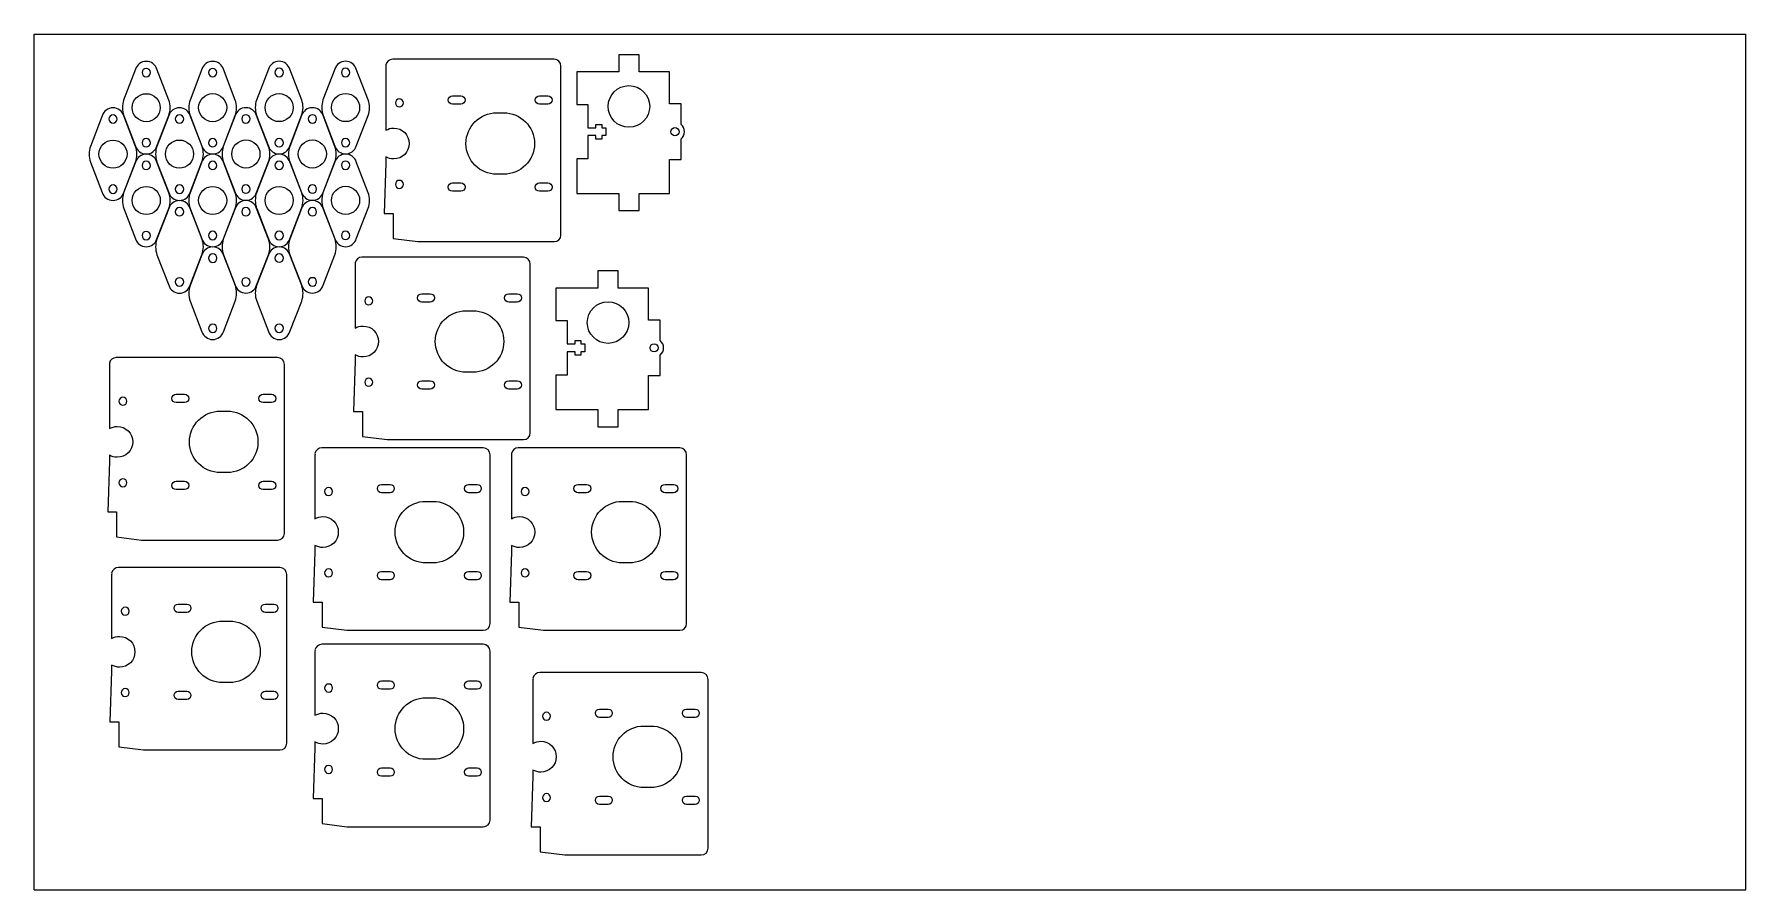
# Model space of a CAD drawing. Header units: millimetres. Extents: x 0 to 610, y -305 to 0.
import ezdxf

# ---------------------------------------------------------------- set-up
doc = ezdxf.new("R2010")
doc.units = ezdxf.units.MM
doc.layers.add('CUTS', color=1, linetype='Continuous', true_color=0xff0000)
doc.layers.add('laser bed referance', color=3, linetype='Continuous', lineweight=25, true_color=0x00ff00)

msp = doc.modelspace()

# ---------------------------------------------------------------- linework, layer by layer
at = {"layer": 'CUTS', "color": 1, "lineweight": 25, "true_color": 0xff0000}
for p, q in [((187.61, -71.53), (187.61, -11.39)), ((176.68, -142.06), (176.68, -81.91)), ((89.13, -177.82), (89.14, -117.68)), ((162.36, -209.97), (162.37, -149.82)), ((232.36, -209.97), (232.37, -149.82)), ((89.94, -252.61), (89.94, -192.47)), ((162.36, -279.97), (162.37, -219.82)), ((240, -290), (240, -229.86))]:
    msp.add_line(p, q, dxfattribs=at)
for points in [[(125.25, -11.57), (125.25, -34.22)], [(185.14, -8.92), (127.67, -8.92)], [(230.41, -32.14), (230.41, -24.83), (226.21, -24.83), (226.21, -13.43), (215.41, -13.43), (215.41, -7.33), (208.21, -7.33), (208.21, -13.43), (193.21, -13.43), (193.21, -25.03), (197.21, -25.03), (197.21, -33.33), (200.08, -33.33), (200.08, -32.13), (202.18, -32.13), (202.18, -33.33), (203.57, -33.33), (203.57, -36.13), (202.18, -36.13), (202.18, -37.33), (200.08, -37.33), (200.08, -36.13), (197.21, -36.13), (197.21, -44.43), (193.21, -44.43), (193.21, -56.73), (208.21, -56.73), (208.21, -62.83), (215.41, -62.83), (215.41, -56.73), (226.21, -56.73), (226.21, -44.63), (230.41, -44.63), (230.41, -37.32)], [(36.07, -12.48), (31.83, -23.46), (31.83, -23.46)], [(47.95, -23.46), (43.71, -12.49)], [(59.74, -12.47), (55.5, -23.45), (55.5, -23.45)], [(71.62, -23.45), (67.38, -12.47)], [(83.41, -12.45), (79.17, -23.44), (79.17, -23.44)], [(95.29, -23.44), (91.05, -12.46)], [(107.08, -12.44), (102.84, -23.43), (102.84, -23.43)], [(118.96, -23.43), (114.72, -12.45)], [(148.97, -21.94), (151.98, -21.94), (151.98, -21.94)], [(179.97, -21.94), (182.98, -21.94), (182.98, -21.94)], [(24.24, -29.02), (20, -40), (20, -40)], [(36.12, -40), (31.88, -29.02)], [(31.88, -29.02), (36.07, -39.87)], [(47.91, -29), (43.67, -39.99), (43.67, -39.99)], [(43.71, -39.86), (47.91, -29)], [(59.79, -39.99), (55.55, -29.01)], [(55.55, -29.01), (59.74, -39.86)], [(71.58, -28.99), (67.34, -39.97), (67.34, -39.97)], [(67.38, -39.85), (71.58, -28.99)], [(83.46, -39.97), (79.22, -28.99)], [(79.22, -28.99), (83.41, -39.84)], [(95.25, -28.98), (91.01, -39.96), (91.01, -39.96)], [(91.05, -39.84), (95.25, -28.98)], [(107.12, -39.96), (102.88, -28.98)], [(102.88, -28.98), (107.08, -39.83)], [(114.72, -39.83), (118.92, -28.96)], [(151.98, -24.94), (148.97, -24.94)], [(164.73, -27.99), (167.23, -27.99), (167.23, -27.99)], [(182.98, -24.94), (179.97, -24.94)], [(20.05, -45.56), (24.24, -56.4)], [(36.08, -45.54), (31.84, -56.52), (31.84, -56.52)], [(31.88, -56.4), (36.08, -45.54)], [(47.95, -56.52), (43.72, -45.54)], [(43.72, -45.54), (47.91, -56.39)], [(59.75, -45.52), (55.51, -56.51), (55.51, -56.51)], [(55.55, -56.39), (59.75, -45.52)], [(71.62, -56.51), (67.38, -45.53)], [(67.38, -45.53), (71.58, -56.38)], [(83.41, -45.51), (79.17, -56.5), (79.17, -56.5)], [(79.22, -56.37), (83.41, -45.51)], [(95.29, -56.5), (91.05, -45.52)], [(91.05, -45.52), (95.25, -56.37)], [(107.08, -45.5), (102.84, -56.48), (102.84, -56.48)], [(102.88, -56.36), (107.08, -45.5)], [(118.96, -56.48), (114.72, -45.5)], [(125.25, -43.67), (125.24, -45.81), (124.64, -63.9), (127.81, -63.9), (127.81, -72.8), (136.62, -73.9), (185.14, -73.9)], [(148.97, -52.94), (151.98, -52.94), (151.98, -52.94)], [(167.23, -49.89), (164.73, -49.89)], [(179.97, -52.94), (182.98, -52.94), (182.98, -52.94)], [(151.98, -55.94), (148.97, -55.94)], [(182.98, -55.94), (179.97, -55.94)], [(31.88, -62.08), (36.08, -72.93)], [(47.91, -62.06), (43.67, -73.04)], [(43.72, -72.92), (47.91, -62.06)], [(55.55, -62.07), (59.75, -72.91)], [(59.79, -73.04), (55.55, -62.07)], [(55.56, -62.12), (59.75, -72.97)], [(71.58, -62.05), (67.34, -73.03)], [(67.38, -72.91), (71.58, -62.05)], [(79.22, -62.05), (83.41, -72.9)], [(83.46, -73.03), (79.22, -62.05)], [(79.23, -62.11), (83.42, -72.96)], [(95.25, -62.03), (91.01, -73.02)], [(91.05, -72.9), (95.25, -62.03)], [(102.89, -62.04), (107.08, -72.89)], [(107.13, -73.02), (102.89, -62.04)], [(102.89, -62.09), (107.09, -72.94)], [(114.72, -72.88), (118.92, -62.02)], [(43.72, -78.6), (47.91, -89.45), (47.91, -89.45)], [(59.75, -78.58), (55.51, -89.57)], [(55.55, -89.44), (59.75, -78.58)], [(67.39, -78.59), (71.58, -89.44), (71.58, -89.44)], [(71.63, -89.57), (67.39, -78.59)], [(67.39, -78.64), (71.59, -89.49)], [(83.42, -78.57), (79.18, -89.55)], [(79.22, -89.43), (83.42, -78.57)], [(91.06, -78.57), (95.25, -89.42), (95.25, -89.42)], [(95.3, -89.55), (91.06, -78.57)], [(91.06, -78.63), (95.26, -89.48)], [(102.89, -89.42), (107.09, -78.56)], [(114.32, -82.09), (114.32, -104.74)], [(174.21, -79.44), (116.74, -79.44)], [(222.97, -109.14), (222.97, -101.83), (218.78, -101.83), (218.78, -90.43), (207.98, -90.43), (207.98, -84.33), (200.77, -84.33), (200.77, -90.43), (185.78, -90.43), (185.78, -102.03), (189.78, -102.03), (189.78, -110.32), (192.64, -110.32), (192.64, -109.13), (194.74, -109.13), (194.74, -110.32), (196.13, -110.32), (196.13, -113.13), (194.74, -113.13), (194.74, -114.33), (192.64, -114.33), (192.64, -113.13), (189.78, -113.13), (189.78, -121.42), (185.78, -121.42), (185.78, -133.72), (200.77, -133.72), (200.77, -139.82), (207.98, -139.82), (207.98, -133.72), (218.78, -133.72), (218.78, -121.62), (222.97, -121.62), (222.97, -114.31)], [(55.56, -95.12), (59.75, -105.97), (59.75, -105.97)], [(67.39, -105.97), (71.59, -95.1)], [(79.23, -95.11), (83.42, -105.96), (83.42, -105.96)], [(91.06, -105.95), (95.26, -95.09)], [(138.04, -92.46), (141.05, -92.46), (141.05, -92.46)], [(141.05, -95.46), (138.04, -95.46)], [(169.04, -92.46), (172.05, -92.46), (172.05, -92.46)], [(172.05, -95.46), (169.04, -95.46)], [(153.8, -98.51), (156.3, -98.51), (156.3, -98.51)], [(86.67, -115.21), (29.19, -115.21)], [(114.32, -114.19), (114.31, -116.33), (113.71, -134.42), (116.88, -134.42), (116.88, -143.32), (125.69, -144.42), (174.21, -144.42)], [(26.77, -117.86), (26.77, -140.51)], [(156.3, -120.41), (153.8, -120.41)], [(138.04, -123.46), (141.05, -123.46), (141.05, -123.46)], [(141.05, -126.46), (138.04, -126.46)], [(169.04, -123.46), (172.05, -123.46), (172.05, -123.46)], [(172.05, -126.46), (169.04, -126.46)], [(50.5, -128.23), (53.51, -128.23), (53.51, -128.23)], [(53.51, -131.23), (50.5, -131.23)], [(81.5, -128.23), (84.51, -128.23), (84.51, -128.23)], [(84.51, -131.23), (81.5, -131.23)], [(66.25, -134.28), (68.75, -134.28), (68.75, -134.28)], [(26.77, -149.95), (26.77, -152.1), (26.16, -170.19), (29.33, -170.19), (29.33, -179.09), (38.15, -180.19), (86.66, -180.19)], [(100, -150), (100, -172.65)], [(159.9, -147.35), (102.42, -147.35)], [(170, -150), (170, -172.65)], [(229.9, -147.35), (172.42, -147.35)], [(68.75, -156.18), (66.25, -156.18)], [(50.5, -159.23), (53.51, -159.23), (53.51, -159.23)], [(53.51, -162.23), (50.5, -162.23)], [(81.5, -159.23), (84.51, -159.23), (84.51, -159.23)], [(84.51, -162.23), (81.5, -162.23)], [(123.73, -160.37), (126.74, -160.37), (126.74, -160.37)], [(126.74, -163.37), (123.73, -163.37)], [(154.73, -160.37), (157.74, -160.37), (157.74, -160.37)], [(157.74, -163.37), (154.73, -163.37)], [(193.73, -160.37), (196.74, -160.37), (196.74, -160.37)], [(196.74, -163.37), (193.73, -163.37)], [(224.73, -160.37), (227.74, -160.37), (227.74, -160.37)], [(227.74, -163.37), (224.73, -163.37)], [(139.48, -166.42), (141.99, -166.42), (141.99, -166.42)], [(209.48, -166.42), (211.99, -166.42), (211.99, -166.42)], [(100, -182.1), (100, -184.24), (99.39, -202.33), (102.56, -202.33), (102.56, -211.23), (111.38, -212.33), (159.89, -212.33)], [(170, -182.1), (170, -184.24), (169.39, -202.33), (172.56, -202.33), (172.56, -211.23), (181.38, -212.33), (229.89, -212.33)], [(141.99, -188.32), (139.48, -188.32)], [(211.99, -188.32), (209.48, -188.32)], [(27.58, -192.65), (27.58, -215.29)], [(87.47, -190), (30, -190)], [(123.73, -191.37), (126.74, -191.37), (126.74, -191.37)], [(126.74, -194.37), (123.73, -194.37)], [(154.73, -191.37), (157.74, -191.37), (157.74, -191.37)], [(157.74, -194.37), (154.73, -194.37)], [(193.73, -191.37), (196.74, -191.37), (196.74, -191.37)], [(196.74, -194.37), (193.73, -194.37)], [(224.73, -191.37), (227.74, -191.37), (227.74, -191.37)], [(227.74, -194.37), (224.73, -194.37)], [(51.3, -203.02), (54.31, -203.02), (54.31, -203.02)], [(54.31, -206.02), (51.3, -206.02)], [(82.3, -203.02), (85.31, -203.02), (85.31, -203.02)], [(85.31, -206.02), (82.3, -206.02)], [(67.06, -209.07), (69.56, -209.07), (69.56, -209.07)], [(159.9, -217.35), (102.42, -217.35)], [(27.58, -224.74), (27.57, -226.89), (26.97, -244.98), (30.14, -244.98), (30.14, -253.88), (38.95, -254.98), (87.47, -254.98)], [(100, -220), (100, -242.65)], [(69.56, -230.97), (67.06, -230.97)], [(123.73, -230.37), (126.74, -230.37), (126.74, -230.37)], [(154.73, -230.37), (157.74, -230.37), (157.74, -230.37)], [(177.64, -230.03), (177.64, -252.68)], [(237.53, -227.39), (180.06, -227.39)], [(51.3, -234.02), (54.31, -234.02), (54.31, -234.02)], [(54.31, -237.02), (51.3, -237.02)], [(82.3, -234.02), (85.31, -234.02), (85.31, -234.02)], [(85.31, -237.02), (82.3, -237.02)], [(126.74, -233.37), (123.73, -233.37)], [(139.48, -236.42), (141.99, -236.42), (141.99, -236.42)], [(157.74, -233.37), (154.73, -233.37)], [(201.36, -240.41), (204.37, -240.41), (204.37, -240.41)], [(204.37, -243.41), (201.36, -243.41)], [(232.36, -240.41), (235.37, -240.41), (235.37, -240.41)], [(235.37, -243.41), (232.36, -243.41)], [(217.12, -246.46), (219.62, -246.46), (219.62, -246.46)], [(100, -252.1), (100, -254.24), (99.39, -272.33), (102.56, -272.33), (102.56, -281.23), (111.38, -282.33), (159.89, -282.33)], [(123.73, -261.37), (126.74, -261.37), (126.74, -261.37)], [(141.99, -258.32), (139.48, -258.32)], [(154.73, -261.37), (157.74, -261.37), (157.74, -261.37)], [(126.74, -264.37), (123.73, -264.37)], [(157.74, -264.37), (154.73, -264.37)], [(177.64, -262.13), (177.63, -264.28), (177.03, -282.36), (180.2, -282.36), (180.2, -291.27), (189.01, -292.37), (237.53, -292.37)], [(201.36, -271.41), (204.37, -271.41), (204.37, -271.41)], [(219.62, -268.36), (217.12, -268.36)], [(232.36, -271.41), (235.37, -271.41), (235.37, -271.41)], [(204.37, -274.41), (201.36, -274.41)], [(235.37, -274.41), (232.36, -274.41)]]:
    msp.add_lwpolyline(points, dxfattribs=at)
for points in [[(39.89, -9.67), (38.1, -9.67), (36.58, -10.85), (36.07, -12.48)], [(39.89, -12.18), (39.06, -12.18), (38.39, -12.85), (38.39, -13.68)], [(43.71, -12.49), (43.2, -10.86), (41.69, -9.67), (39.89, -9.67)], [(41.39, -13.68), (41.39, -12.85), (40.72, -12.18), (39.89, -12.18)], [(63.56, -9.66), (61.77, -9.66), (60.25, -10.84), (59.74, -12.47)], [(63.56, -12.16), (62.73, -12.16), (62.06, -12.83), (62.06, -13.66)], [(67.38, -12.47), (66.87, -10.84), (65.35, -9.66), (63.56, -9.66)], [(65.06, -13.66), (65.06, -12.83), (64.39, -12.16), (63.56, -12.16)], [(87.23, -9.65), (85.44, -9.65), (83.92, -10.83), (83.41, -12.45)], [(87.23, -12.15), (86.4, -12.15), (85.73, -12.82), (85.73, -13.65)], [(91.05, -12.46), (90.54, -10.83), (89.02, -9.65), (87.23, -9.65)], [(88.73, -13.65), (88.73, -12.82), (88.06, -12.15), (87.23, -12.15)], [(110.9, -9.64), (109.1, -9.64), (107.59, -10.82), (107.08, -12.44)], [(110.9, -12.14), (110.07, -12.14), (109.4, -12.81), (109.4, -13.64)], [(114.72, -12.45), (114.21, -10.82), (112.69, -9.64), (110.9, -9.64)], [(112.4, -13.64), (112.4, -12.81), (111.73, -12.14), (110.9, -12.14)], [(127.67, -8.92), (126.47, -8.92), (125.46, -9.78), (125.25, -10.92)], [(125.25, -10.92), (125.27, -11.08), (125.25, -11.23), (125.25, -11.57)], [(187.61, -11.39), (187.61, -10.03), (186.51, -8.92), (185.14, -8.92)], [(38.39, -13.68), (38.39, -14.5), (39.06, -15.18), (39.89, -15.18)], [(39.89, -15.18), (40.72, -15.17), (41.39, -14.5), (41.39, -13.68)], [(62.06, -13.66), (62.06, -14.49), (62.73, -15.16), (63.56, -15.16)], [(63.56, -15.16), (64.39, -15.16), (65.06, -14.49), (65.06, -13.66)], [(85.73, -13.65), (85.73, -14.48), (86.4, -15.15), (87.23, -15.15)], [(87.23, -15.15), (88.06, -15.15), (88.73, -14.48), (88.73, -13.65)], [(109.4, -13.64), (109.4, -14.46), (110.07, -15.14), (110.9, -15.14)], [(110.9, -15.14), (111.73, -15.14), (112.4, -14.46), (112.4, -13.64)], [(31.83, -23.46), (31.55, -24.32), (31.39, -25.23), (31.39, -26.17)], [(34.89, -26.17), (34.89, -23.41), (37.13, -21.18), (39.89, -21.18)], [(39.89, -21.18), (42.65, -21.18), (44.89, -23.41), (44.89, -26.17)], [(48.39, -26.17), (48.39, -25.23), (48.24, -24.32), (47.95, -23.46)], [(55.5, -23.45), (55.21, -24.3), (55.06, -25.21), (55.06, -26.16)], [(58.56, -26.16), (58.56, -23.4), (60.8, -21.16), (63.56, -21.16)], [(63.56, -21.16), (66.32, -21.16), (68.56, -23.4), (68.56, -26.16)], [(72.06, -26.16), (72.06, -25.21), (71.9, -24.3), (71.62, -23.45)], [(79.17, -23.44), (78.88, -24.29), (78.73, -25.2), (78.73, -26.15)], [(82.23, -26.15), (82.23, -23.39), (84.47, -21.15), (87.23, -21.15)], [(87.23, -21.15), (89.99, -21.15), (92.23, -23.39), (92.23, -26.15)], [(95.73, -26.15), (95.73, -25.2), (95.57, -24.29), (95.29, -23.44)], [(102.84, -23.43), (102.55, -24.28), (102.4, -25.19), (102.4, -26.14)], [(105.9, -26.14), (105.9, -23.37), (108.14, -21.14), (110.9, -21.14)], [(110.9, -21.14), (113.66, -21.14), (115.9, -23.37), (115.9, -26.14)], [(119.4, -26.14), (119.4, -25.19), (119.24, -24.28), (118.96, -23.43)], [(130.06, -23.06), (129.28, -23.06), (128.64, -23.7), (128.64, -24.48)], [(131.49, -24.48), (131.49, -23.7), (130.85, -23.06), (130.06, -23.06)], [(147.47, -23.44), (147.47, -22.61), (148.15, -21.94), (148.97, -21.94)], [(148.97, -24.94), (148.15, -24.94), (147.47, -24.27), (147.47, -23.44)], [(151.98, -21.94), (152.81, -21.94), (153.48, -22.61), (153.48, -23.44)], [(153.48, -23.44), (153.48, -24.27), (152.81, -24.94), (151.98, -24.94)], [(178.47, -23.44), (178.47, -22.61), (179.15, -21.94), (179.97, -21.94)], [(179.97, -24.94), (179.15, -24.94), (178.47, -24.27), (178.47, -23.44)], [(182.98, -21.94), (183.81, -21.94), (184.48, -22.61), (184.48, -23.44)], [(184.48, -23.44), (184.48, -24.27), (183.81, -24.94), (182.98, -24.94)], [(204.41, -25.73), (204.41, -21.63), (207.73, -18.31), (211.81, -18.31)], [(211.81, -18.31), (215.9, -18.31), (219.21, -21.63), (219.21, -25.73)], [(28.06, -26.21), (26.27, -26.21), (24.75, -27.39), (24.24, -29.02)], [(28.06, -28.71), (27.23, -28.71), (26.56, -29.38), (26.56, -30.21)], [(26.56, -30.21), (26.56, -31.04), (27.23, -31.71), (28.06, -31.71)], [(31.88, -29.02), (31.37, -27.39), (29.85, -26.21), (28.06, -26.21)], [(29.56, -30.21), (29.56, -29.38), (28.89, -28.71), (28.06, -28.71)], [(28.06, -31.71), (28.89, -31.71), (29.56, -31.04), (29.56, -30.21)], [(31.39, -26.17), (31.39, -27.17), (31.56, -28.13), (31.88, -29.02)], [(39.89, -31.17), (37.13, -31.17), (34.89, -28.94), (34.89, -26.17)], [(44.89, -26.17), (44.89, -28.94), (42.65, -31.17), (39.89, -31.17)], [(47.91, -29), (48.22, -28.12), (48.39, -27.17), (48.39, -26.17)], [(51.73, -26.2), (49.93, -26.2), (48.42, -27.38), (47.91, -29)], [(51.73, -28.7), (50.9, -28.7), (50.23, -29.37), (50.23, -30.2)], [(50.23, -30.2), (50.23, -31.03), (50.9, -31.7), (51.73, -31.7)], [(55.55, -29.01), (55.04, -27.38), (53.52, -26.2), (51.73, -26.2)], [(53.23, -30.2), (53.23, -29.37), (52.56, -28.7), (51.73, -28.7)], [(51.73, -31.7), (52.56, -31.7), (53.23, -31.03), (53.23, -30.2)], [(55.06, -26.16), (55.06, -27.16), (55.23, -28.12), (55.55, -29.01)], [(63.56, -31.16), (60.8, -31.16), (58.56, -28.92), (58.56, -26.16)], [(68.56, -26.16), (68.56, -28.92), (66.32, -31.16), (63.56, -31.16)], [(71.58, -28.99), (71.89, -28.1), (72.06, -27.15), (72.06, -26.16)], [(75.4, -26.18), (73.6, -26.18), (72.09, -27.36), (71.58, -28.99)], [(75.4, -28.69), (74.57, -28.69), (73.9, -29.36), (73.9, -30.18)], [(73.9, -30.18), (73.9, -31.01), (74.57, -31.68), (75.4, -31.68)], [(79.22, -28.99), (78.71, -27.37), (77.19, -26.18), (75.4, -26.18)], [(76.9, -30.18), (76.9, -29.36), (76.23, -28.69), (75.4, -28.69)], [(75.4, -31.68), (76.23, -31.68), (76.9, -31.01), (76.9, -30.18)], [(78.73, -26.15), (78.73, -27.15), (78.9, -28.1), (79.22, -28.99)], [(87.23, -31.15), (84.47, -31.15), (82.23, -28.91), (82.23, -26.15)], [(92.23, -26.15), (92.23, -28.91), (89.99, -31.15), (87.23, -31.15)], [(95.25, -28.98), (95.56, -28.09), (95.73, -27.14), (95.73, -26.15)], [(99.06, -26.17), (97.27, -26.17), (95.75, -27.35), (95.25, -28.98)], [(99.07, -28.67), (98.24, -28.67), (97.57, -29.34), (97.57, -30.17)], [(97.57, -30.17), (97.57, -31), (98.24, -31.67), (99.07, -31.67)], [(102.88, -28.98), (102.38, -27.35), (100.86, -26.17), (99.06, -26.17)], [(100.57, -30.17), (100.57, -29.34), (99.89, -28.67), (99.07, -28.67)], [(99.07, -31.67), (99.89, -31.67), (100.57, -31), (100.57, -30.17)], [(102.4, -26.14), (102.4, -27.13), (102.57, -28.09), (102.88, -28.98)], [(110.9, -31.14), (108.14, -31.14), (105.9, -28.9), (105.9, -26.14)], [(115.9, -26.14), (115.9, -28.9), (113.66, -31.14), (110.9, -31.14)], [(118.92, -28.96), (119.23, -28.08), (119.4, -27.13), (119.4, -26.14)], [(128.64, -24.48), (128.64, -25.27), (129.28, -25.91), (130.06, -25.91)], [(130.06, -25.91), (130.85, -25.91), (131.49, -25.27), (131.49, -24.48)], [(153.78, -38.94), (153.78, -32.89), (158.68, -27.99), (164.73, -27.99)], [(167.23, -27.99), (173.28, -27.99), (178.18, -32.89), (178.18, -38.94)], [(211.81, -33.16), (207.73, -33.16), (204.41, -29.83), (204.41, -25.73)], [(219.21, -25.73), (219.21, -29.83), (215.9, -33.16), (211.81, -33.16)], [(125.25, -34.22), (126.07, -33.73), (127.03, -33.44), (128.05, -33.44)], [(128.05, -33.44), (131.09, -33.44), (133.55, -35.9), (133.55, -38.94)], [(226.76, -34.73), (226.76, -33.93), (227.41, -33.28), (228.21, -33.28)], [(228.21, -36.18), (227.41, -36.18), (226.76, -35.53), (226.76, -34.73)], [(228.21, -33.28), (229.02, -33.28), (229.66, -33.93), (229.66, -34.73)], [(229.66, -34.73), (229.66, -35.53), (229.02, -36.18), (228.21, -36.18)], [(231.61, -34.73), (231.61, -33.69), (231.15, -32.77), (230.41, -32.14)], [(230.41, -37.32), (231.15, -36.7), (231.61, -35.77), (231.61, -34.73)], [(20, -40), (19.71, -40.85), (19.56, -41.76), (19.56, -42.71)], [(23.06, -42.71), (23.06, -39.95), (25.3, -37.71), (28.06, -37.71)], [(28.06, -37.71), (30.82, -37.71), (33.06, -39.95), (33.06, -42.71)], [(36.07, -39.87), (36.58, -41.5), (38.1, -42.68), (39.89, -42.68)], [(36.56, -42.71), (36.56, -41.76), (36.4, -40.85), (36.12, -40)], [(39.89, -37.18), (39.06, -37.18), (38.39, -37.85), (38.39, -38.68)], [(38.39, -38.68), (38.39, -39.5), (39.06, -40.17), (39.89, -40.17)], [(41.39, -38.68), (41.39, -37.85), (40.72, -37.18), (39.89, -37.18)], [(39.89, -40.17), (40.72, -40.17), (41.39, -39.5), (41.39, -38.68)], [(39.89, -42.68), (41.69, -42.68), (43.2, -41.49), (43.71, -39.86)], [(43.67, -39.99), (43.38, -40.84), (43.23, -41.75), (43.23, -42.7)], [(46.73, -42.7), (46.73, -39.94), (48.97, -37.7), (51.73, -37.7)], [(51.73, -37.7), (54.49, -37.7), (56.73, -39.94), (56.73, -42.7)], [(59.74, -39.86), (60.25, -41.48), (61.77, -42.66), (63.56, -42.66)], [(60.23, -42.7), (60.23, -41.75), (60.07, -40.84), (59.79, -39.99)], [(63.56, -37.16), (62.73, -37.16), (62.06, -37.83), (62.06, -38.66)], [(62.06, -38.66), (62.06, -39.49), (62.73, -40.16), (63.56, -40.16)], [(65.06, -38.66), (65.06, -37.83), (64.39, -37.16), (63.56, -37.16)], [(63.56, -40.16), (64.39, -40.16), (65.06, -39.49), (65.06, -38.66)], [(63.56, -42.66), (65.35, -42.66), (66.87, -41.48), (67.38, -39.85)], [(67.34, -39.97), (67.05, -40.83), (66.9, -41.74), (66.9, -42.68)], [(70.4, -42.68), (70.4, -39.92), (72.63, -37.68), (75.4, -37.68)], [(75.4, -37.68), (78.16, -37.68), (80.4, -39.92), (80.4, -42.68)], [(83.41, -39.84), (83.92, -41.47), (85.44, -42.65), (87.23, -42.65)], [(83.9, -42.68), (83.9, -41.74), (83.74, -40.83), (83.46, -39.97)], [(87.23, -37.15), (86.4, -37.15), (85.73, -37.82), (85.73, -38.65)], [(85.73, -38.65), (85.73, -39.48), (86.4, -40.15), (87.23, -40.15)], [(88.73, -38.65), (88.73, -37.82), (88.06, -37.15), (87.23, -37.15)], [(87.23, -40.15), (88.06, -40.15), (88.73, -39.48), (88.73, -38.65)], [(87.23, -42.65), (89.02, -42.65), (90.54, -41.47), (91.05, -39.84)], [(91.01, -39.96), (90.72, -40.81), (90.57, -41.72), (90.57, -42.67)], [(90.57, -42.67), (90.57, -43.67), (90.74, -44.63), (91.05, -45.52)], [(94.06, -42.67), (94.06, -39.91), (96.3, -37.67), (99.06, -37.67)], [(99.06, -47.67), (96.3, -47.67), (94.06, -45.43), (94.06, -42.67)], [(99.06, -37.67), (101.83, -37.67), (104.06, -39.91), (104.06, -42.67)], [(104.06, -42.67), (104.06, -45.43), (101.83, -47.67), (99.06, -47.67)], [(107.08, -39.83), (107.59, -41.46), (109.1, -42.64), (110.9, -42.64)], [(107.08, -45.5), (107.4, -44.61), (107.56, -43.66), (107.56, -42.67)], [(107.56, -42.67), (107.56, -41.72), (107.41, -40.81), (107.12, -39.96)], [(110.9, -37.14), (110.07, -37.14), (109.4, -37.81), (109.4, -38.64)], [(109.4, -38.64), (109.4, -39.46), (110.07, -40.14), (110.9, -40.14)], [(112.4, -38.64), (112.4, -37.81), (111.73, -37.14), (110.9, -37.14)], [(110.9, -40.14), (111.73, -40.14), (112.4, -39.46), (112.4, -38.64)], [(110.9, -42.64), (112.69, -42.64), (114.21, -41.45), (114.72, -39.83)], [(133.55, -38.94), (133.55, -41.98), (131.09, -44.44), (128.05, -44.44)], [(164.73, -49.89), (158.68, -49.89), (153.78, -44.99), (153.78, -38.94)], [(178.18, -38.94), (178.18, -44.99), (173.28, -49.89), (167.23, -49.89)], [(19.56, -42.71), (19.56, -43.71), (19.73, -44.67), (20.05, -45.56)], [(28.06, -47.71), (25.3, -47.71), (23.06, -45.47), (23.06, -42.71)], [(33.06, -42.71), (33.06, -45.47), (30.82, -47.71), (28.06, -47.71)], [(36.08, -45.54), (36.39, -44.65), (36.56, -43.7), (36.56, -42.71)], [(39.9, -42.73), (38.1, -42.73), (36.59, -43.91), (36.08, -45.54)], [(39.9, -45.23), (39.07, -45.23), (38.4, -45.9), (38.4, -46.73)], [(38.4, -46.73), (38.4, -47.56), (39.07, -48.23), (39.9, -48.23)], [(43.72, -45.54), (43.21, -43.91), (41.69, -42.73), (39.9, -42.73)], [(41.4, -46.73), (41.4, -45.9), (40.73, -45.23), (39.9, -45.23)], [(39.9, -48.23), (40.72, -48.23), (41.4, -47.56), (41.4, -46.73)], [(43.23, -42.7), (43.23, -43.7), (43.4, -44.65), (43.72, -45.54)], [(51.73, -47.7), (48.97, -47.7), (46.73, -45.46), (46.73, -42.7)], [(56.73, -42.7), (56.73, -45.46), (54.49, -47.7), (51.73, -47.7)], [(59.75, -45.52), (60.06, -44.64), (60.23, -43.69), (60.23, -42.7)], [(63.56, -42.72), (61.77, -42.72), (60.25, -43.9), (59.75, -45.52)], [(63.56, -45.22), (62.74, -45.22), (62.06, -45.89), (62.06, -46.72)], [(62.06, -46.72), (62.06, -47.55), (62.74, -48.22), (63.56, -48.22)], [(67.38, -45.53), (66.88, -43.9), (65.36, -42.72), (63.56, -42.72)], [(65.06, -46.72), (65.06, -45.89), (64.39, -45.22), (63.56, -45.22)], [(63.56, -48.22), (64.39, -48.22), (65.06, -47.55), (65.06, -46.72)], [(66.9, -42.68), (66.9, -43.68), (67.07, -44.64), (67.38, -45.53)], [(75.4, -47.68), (72.63, -47.68), (70.4, -45.45), (70.4, -42.68)], [(80.4, -42.68), (80.4, -45.45), (78.16, -47.68), (75.4, -47.68)], [(83.41, -45.51), (83.73, -44.63), (83.9, -43.68), (83.9, -42.68)], [(87.23, -42.71), (85.44, -42.71), (83.92, -43.89), (83.41, -45.51)], [(87.23, -45.21), (86.41, -45.21), (85.73, -45.88), (85.73, -46.71)], [(85.73, -46.71), (85.73, -47.54), (86.41, -48.21), (87.23, -48.21)], [(91.05, -45.52), (90.55, -43.89), (89.03, -42.71), (87.23, -42.71)], [(88.73, -46.71), (88.73, -45.88), (88.06, -45.21), (87.23, -45.21)], [(87.23, -48.21), (88.06, -48.21), (88.73, -47.54), (88.73, -46.71)], [(110.9, -42.69), (109.11, -42.69), (107.59, -43.87), (107.08, -45.5)], [(110.9, -45.19), (110.07, -45.19), (109.4, -45.87), (109.4, -46.69)], [(109.4, -46.69), (109.4, -47.52), (110.07, -48.19), (110.9, -48.19)], [(114.72, -45.5), (114.22, -43.87), (112.7, -42.69), (110.9, -42.69)], [(112.4, -46.69), (112.4, -45.87), (111.73, -45.19), (110.9, -45.19)], [(110.9, -48.19), (111.73, -48.19), (112.4, -47.52), (112.4, -46.69)], [(128.05, -44.44), (127.03, -44.44), (126.07, -44.15), (125.25, -43.67)], [(28.06, -53.71), (27.23, -53.71), (26.56, -54.38), (26.56, -55.21)], [(29.56, -55.21), (29.56, -54.38), (28.89, -53.71), (28.06, -53.71)], [(34.9, -59.23), (34.9, -56.47), (37.13, -54.23), (39.9, -54.23)], [(39.9, -54.23), (42.66, -54.23), (44.9, -56.47), (44.9, -59.23)], [(51.73, -53.7), (50.9, -53.7), (50.23, -54.37), (50.23, -55.2)], [(53.23, -55.2), (53.23, -54.37), (52.56, -53.7), (51.73, -53.7)], [(58.56, -59.22), (58.56, -56.46), (60.8, -54.22), (63.56, -54.22)], [(63.56, -54.22), (66.33, -54.22), (68.56, -56.46), (68.56, -59.22)], [(75.4, -53.68), (74.57, -53.68), (73.9, -54.36), (73.9, -55.18)], [(76.9, -55.18), (76.9, -54.36), (76.23, -53.68), (75.4, -53.68)], [(82.23, -59.21), (82.23, -56.45), (84.47, -54.21), (87.23, -54.21)], [(87.23, -54.21), (89.99, -54.21), (92.23, -56.45), (92.23, -59.21)], [(99.07, -53.67), (98.24, -53.67), (97.57, -54.34), (97.57, -55.17)], [(100.57, -55.17), (100.57, -54.34), (99.89, -53.67), (99.07, -53.67)], [(105.9, -59.19), (105.9, -56.43), (108.14, -54.19), (110.9, -54.19)], [(110.9, -54.19), (113.66, -54.19), (115.9, -56.43), (115.9, -59.19)], [(130.06, -52.06), (129.28, -52.06), (128.64, -52.7), (128.64, -53.48)], [(128.64, -53.48), (128.64, -54.27), (129.28, -54.91), (130.06, -54.91)], [(131.49, -53.48), (131.49, -52.7), (130.85, -52.06), (130.06, -52.06)], [(130.06, -54.91), (130.85, -54.91), (131.49, -54.27), (131.49, -53.48)], [(147.47, -54.44), (147.47, -53.61), (148.15, -52.94), (148.97, -52.94)], [(148.97, -55.94), (148.15, -55.94), (147.47, -55.27), (147.47, -54.44)], [(151.98, -52.94), (152.81, -52.94), (153.48, -53.61), (153.48, -54.44)], [(153.48, -54.44), (153.48, -55.27), (152.81, -55.94), (151.98, -55.94)], [(178.47, -54.44), (178.47, -53.61), (179.15, -52.94), (179.97, -52.94)], [(179.97, -55.94), (179.15, -55.94), (178.47, -55.27), (178.47, -54.44)], [(182.98, -52.94), (183.81, -52.94), (184.48, -53.61), (184.48, -54.44)], [(184.48, -54.44), (184.48, -55.27), (183.81, -55.94), (182.98, -55.94)], [(24.24, -56.4), (24.75, -58.03), (26.27, -59.21), (28.06, -59.21)], [(26.56, -55.21), (26.56, -56.04), (27.23, -56.71), (28.06, -56.71)], [(28.06, -56.71), (28.89, -56.71), (29.56, -56.04), (29.56, -55.21)], [(28.06, -59.21), (29.85, -59.21), (31.37, -58.03), (31.88, -56.4)], [(31.84, -56.52), (31.55, -57.37), (31.4, -58.29), (31.4, -59.23)], [(31.4, -59.23), (31.4, -60.23), (31.57, -61.19), (31.88, -62.08)], [(39.9, -64.23), (37.13, -64.23), (34.9, -61.99), (34.9, -59.23)], [(44.9, -59.23), (44.9, -61.99), (42.66, -64.23), (39.9, -64.23)], [(47.91, -56.39), (48.42, -58.02), (49.93, -59.2), (51.73, -59.2)], [(47.91, -62.06), (48.23, -61.18), (48.4, -60.22), (48.4, -59.23)], [(51.73, -59.25), (49.94, -59.25), (48.42, -60.43), (47.91, -62.06)], [(48.4, -59.23), (48.4, -58.29), (48.24, -57.37), (47.95, -56.52)], [(50.23, -55.2), (50.23, -56.03), (50.9, -56.7), (51.73, -56.7)], [(51.73, -56.7), (52.56, -56.7), (53.23, -56.03), (53.23, -55.2)], [(51.73, -59.2), (53.52, -59.2), (55.04, -58.02), (55.55, -56.39)], [(55.55, -62.07), (55.05, -60.44), (53.53, -59.25), (51.73, -59.25)], [(55.51, -56.51), (55.22, -57.36), (55.07, -58.27), (55.07, -59.22)], [(55.07, -59.22), (55.07, -60.22), (55.24, -61.18), (55.55, -62.07)], [(63.56, -64.22), (60.8, -64.22), (58.56, -61.98), (58.56, -59.22)], [(68.56, -59.22), (68.56, -61.98), (66.33, -64.22), (63.56, -64.22)], [(71.58, -56.38), (72.09, -58.01), (73.6, -59.18), (75.4, -59.18)], [(71.58, -62.05), (71.9, -61.16), (72.06, -60.21), (72.06, -59.22)], [(75.4, -59.24), (73.61, -59.24), (72.09, -60.42), (71.58, -62.05)], [(72.06, -59.22), (72.06, -58.27), (71.91, -57.36), (71.62, -56.51)], [(73.9, -55.18), (73.9, -56.01), (74.57, -56.68), (75.4, -56.68)], [(75.4, -56.68), (76.23, -56.68), (76.9, -56.01), (76.9, -55.18)], [(75.4, -59.18), (77.19, -59.18), (78.71, -58), (79.22, -56.37)], [(79.22, -62.05), (78.71, -60.42), (77.2, -59.24), (75.4, -59.24)], [(79.17, -56.5), (78.89, -57.35), (78.73, -58.26), (78.73, -59.21)], [(78.73, -59.21), (78.73, -60.2), (78.91, -61.16), (79.22, -62.05)], [(87.23, -64.21), (84.47, -64.21), (82.23, -61.97), (82.23, -59.21)], [(92.23, -59.21), (92.23, -61.97), (89.99, -64.21), (87.23, -64.21)], [(95.25, -56.37), (95.75, -57.99), (97.27, -59.17), (99.06, -59.17)], [(95.25, -62.03), (95.56, -61.15), (95.73, -60.2), (95.73, -59.21)], [(99.07, -59.23), (97.28, -59.23), (95.76, -60.41), (95.25, -62.03)], [(95.73, -59.21), (95.73, -58.26), (95.58, -57.35), (95.29, -56.5)], [(97.57, -55.17), (97.57, -56), (98.24, -56.67), (99.07, -56.67)], [(99.06, -59.17), (100.86, -59.17), (102.38, -57.99), (102.88, -56.36)], [(99.07, -56.67), (99.89, -56.67), (100.57, -56), (100.57, -55.17)], [(102.89, -62.04), (102.38, -60.41), (100.86, -59.23), (99.07, -59.23)], [(102.84, -56.48), (102.56, -57.33), (102.4, -58.25), (102.4, -59.19)], [(102.4, -59.19), (102.4, -60.19), (102.57, -61.15), (102.89, -62.04)], [(110.9, -64.19), (108.14, -64.19), (105.9, -61.95), (105.9, -59.19)], [(115.9, -59.19), (115.9, -61.95), (113.66, -64.19), (110.9, -64.19)], [(118.92, -62.02), (119.23, -61.14), (119.4, -60.18), (119.4, -59.19)], [(119.4, -59.19), (119.4, -58.25), (119.25, -57.33), (118.96, -56.48)], [(51.73, -61.76), (50.91, -61.76), (50.23, -62.43), (50.23, -63.25)], [(50.23, -63.25), (50.23, -64.08), (50.91, -64.75), (51.73, -64.75)], [(53.23, -63.25), (53.23, -62.43), (52.56, -61.76), (51.73, -61.76)], [(51.73, -64.75), (52.56, -64.75), (53.23, -64.08), (53.23, -63.25)], [(75.4, -61.74), (74.57, -61.74), (73.9, -62.41), (73.9, -63.24)], [(73.9, -63.24), (73.9, -64.07), (74.57, -64.74), (75.4, -64.74)], [(76.9, -63.24), (76.9, -62.41), (76.23, -61.74), (75.4, -61.74)], [(75.4, -64.74), (76.23, -64.74), (76.9, -64.07), (76.9, -63.24)], [(99.07, -61.73), (98.24, -61.73), (97.57, -62.4), (97.57, -63.23)], [(97.57, -63.23), (97.57, -64.06), (98.24, -64.73), (99.07, -64.73)], [(100.57, -63.23), (100.57, -62.4), (99.9, -61.73), (99.07, -61.73)], [(99.07, -64.73), (99.9, -64.73), (100.57, -64.06), (100.57, -63.23)], [(36.08, -72.93), (36.59, -74.55), (38.1, -75.73), (39.9, -75.73)], [(39.9, -70.23), (39.07, -70.23), (38.4, -70.9), (38.4, -71.73)], [(38.4, -71.73), (38.4, -72.56), (39.07, -73.23), (39.9, -73.23)], [(41.4, -71.73), (41.4, -70.9), (40.73, -70.23), (39.9, -70.23)], [(39.9, -73.23), (40.72, -73.23), (41.4, -72.56), (41.4, -71.73)], [(39.9, -75.73), (41.69, -75.73), (43.21, -74.55), (43.72, -72.92)], [(43.67, -73.04), (43.39, -73.9), (43.23, -74.81), (43.23, -75.75)], [(59.75, -72.91), (60.25, -74.54), (61.77, -75.72), (63.56, -75.72)], [(60.23, -75.75), (60.23, -74.81), (60.08, -73.9), (59.79, -73.04)], [(63.56, -70.22), (62.74, -70.22), (62.06, -70.89), (62.06, -71.72)], [(62.06, -71.72), (62.06, -72.55), (62.74, -73.22), (63.56, -73.22)], [(65.06, -71.72), (65.06, -70.89), (64.39, -70.22), (63.56, -70.22)], [(63.56, -73.22), (64.39, -73.22), (65.06, -72.55), (65.06, -71.72)], [(63.56, -75.72), (65.36, -75.72), (66.88, -74.54), (67.38, -72.91)], [(67.34, -73.03), (67.06, -73.88), (66.9, -74.79), (66.9, -75.74)], [(83.41, -72.9), (83.92, -74.53), (85.44, -75.71), (87.23, -75.71)], [(83.9, -75.74), (83.9, -74.79), (83.75, -73.88), (83.46, -73.03)], [(87.23, -70.21), (86.41, -70.21), (85.73, -70.88), (85.73, -71.71)], [(85.73, -71.71), (85.73, -72.54), (86.41, -73.21), (87.23, -73.21)], [(88.73, -71.71), (88.73, -70.88), (88.06, -70.21), (87.23, -70.21)], [(87.23, -73.21), (88.06, -73.21), (88.73, -72.53), (88.73, -71.71)], [(87.23, -75.71), (89.03, -75.71), (90.55, -74.52), (91.05, -72.9)], [(91.01, -73.02), (90.72, -73.87), (90.57, -74.78), (90.57, -75.73)], [(107.08, -72.89), (107.59, -74.51), (109.11, -75.69), (110.9, -75.69)], [(107.57, -75.73), (107.57, -74.78), (107.41, -73.87), (107.13, -73.02)], [(110.9, -70.19), (110.07, -70.19), (109.4, -70.87), (109.4, -71.69)], [(109.4, -71.69), (109.4, -72.52), (110.07, -73.19), (110.9, -73.19)], [(112.4, -71.69), (112.4, -70.87), (111.73, -70.19), (110.9, -70.19)], [(110.9, -73.19), (111.73, -73.19), (112.4, -72.52), (112.4, -71.69)], [(110.9, -75.69), (112.7, -75.69), (114.22, -74.51), (114.72, -72.88)], [(185.14, -73.9), (186.5, -74), (187.61, -72.9), (187.61, -71.53)], [(43.23, -75.75), (43.23, -76.75), (43.4, -77.71), (43.72, -78.6)], [(59.75, -78.58), (60.06, -77.7), (60.23, -76.75), (60.23, -75.75)], [(63.57, -75.78), (61.78, -75.78), (60.26, -76.96), (59.75, -78.58)], [(63.57, -78.28), (62.74, -78.28), (62.07, -78.95), (62.07, -79.78)], [(67.39, -78.59), (66.88, -76.96), (65.36, -75.78), (63.57, -75.78)], [(65.07, -79.78), (65.07, -78.95), (64.4, -78.28), (63.57, -78.28)], [(66.9, -75.74), (66.9, -76.74), (67.07, -77.7), (67.39, -78.59)], [(83.42, -78.57), (83.73, -77.68), (83.9, -76.73), (83.9, -75.74)], [(87.24, -75.76), (85.45, -75.76), (83.93, -76.94), (83.42, -78.57)], [(87.24, -78.26), (86.41, -78.26), (85.74, -78.93), (85.74, -79.76)], [(91.06, -78.57), (90.55, -76.94), (89.03, -75.76), (87.24, -75.76)], [(88.74, -79.76), (88.74, -78.93), (88.07, -78.26), (87.24, -78.26)], [(90.57, -75.73), (90.57, -76.73), (90.74, -77.68), (91.06, -78.57)], [(107.09, -78.56), (107.4, -77.67), (107.57, -76.72), (107.57, -75.73)], [(62.07, -79.78), (62.07, -80.6), (62.74, -81.28), (63.57, -81.28)], [(63.57, -81.28), (64.4, -81.28), (65.07, -80.6), (65.07, -79.78)], [(85.74, -79.76), (85.74, -80.59), (86.41, -81.26), (87.24, -81.26)], [(87.24, -81.26), (88.07, -81.26), (88.74, -80.59), (88.74, -79.76)], [(116.74, -79.44), (115.54, -79.44), (114.53, -80.31), (114.32, -81.45)], [(114.32, -81.45), (114.34, -81.6), (114.32, -81.75), (114.32, -82.09)], [(176.68, -81.91), (176.68, -80.55), (175.58, -79.44), (174.21, -79.44)], [(47.91, -89.45), (48.42, -91.08), (49.94, -92.25), (51.73, -92.25)], [(51.73, -86.75), (50.91, -86.75), (50.23, -87.43), (50.23, -88.25)], [(50.23, -88.25), (50.23, -89.08), (50.91, -89.75), (51.73, -89.75)], [(53.23, -88.25), (53.23, -87.43), (52.56, -86.75), (51.73, -86.75)], [(51.73, -89.75), (52.56, -89.75), (53.23, -89.08), (53.23, -88.25)], [(51.73, -92.25), (53.53, -92.25), (55.05, -91.07), (55.55, -89.44)], [(55.51, -89.57), (55.22, -90.42), (55.07, -91.33), (55.07, -92.28)], [(71.58, -89.44), (72.09, -91.06), (73.61, -92.24), (75.4, -92.24)], [(72.07, -92.28), (72.07, -91.33), (71.91, -90.42), (71.63, -89.57)], [(75.4, -86.74), (74.57, -86.74), (73.9, -87.41), (73.9, -88.24)], [(73.9, -88.24), (73.9, -89.07), (74.57, -89.74), (75.4, -89.74)], [(76.9, -88.24), (76.9, -87.41), (76.23, -86.74), (75.4, -86.74)], [(75.4, -89.74), (76.23, -89.74), (76.9, -89.07), (76.9, -88.24)], [(75.4, -92.24), (77.2, -92.24), (78.71, -91.06), (79.22, -89.43)], [(79.18, -89.55), (78.89, -90.4), (78.74, -91.32), (78.74, -92.26)], [(95.25, -89.42), (95.76, -91.05), (97.28, -92.23), (99.07, -92.23)], [(95.74, -92.26), (95.74, -91.32), (95.58, -90.4), (95.3, -89.55)], [(99.07, -86.73), (98.24, -86.73), (97.57, -87.4), (97.57, -88.23)], [(97.57, -88.23), (97.57, -89.06), (98.24, -89.73), (99.07, -89.73)], [(100.57, -88.23), (100.57, -87.4), (99.9, -86.73), (99.07, -86.73)], [(99.07, -89.73), (99.9, -89.73), (100.57, -89.06), (100.57, -88.23)], [(99.07, -92.23), (100.86, -92.23), (102.38, -91.05), (102.89, -89.42)], [(55.07, -92.28), (55.07, -93.27), (55.24, -94.23), (55.56, -95.12)], [(71.59, -95.1), (71.9, -94.22), (72.07, -93.27), (72.07, -92.28)], [(78.74, -92.26), (78.74, -93.26), (78.91, -94.22), (79.23, -95.11)], [(95.26, -95.09), (95.57, -94.21), (95.74, -93.25), (95.74, -92.26)], [(119.13, -93.58), (118.35, -93.58), (117.71, -94.22), (117.71, -95.01)], [(117.71, -95.01), (117.71, -95.79), (118.35, -96.43), (119.13, -96.43)], [(120.56, -95.01), (120.56, -94.22), (119.92, -93.58), (119.13, -93.58)], [(119.13, -96.43), (119.92, -96.43), (120.56, -95.79), (120.56, -95.01)], [(136.54, -93.96), (136.54, -93.13), (137.22, -92.46), (138.04, -92.46)], [(138.04, -95.46), (137.22, -95.46), (136.54, -94.79), (136.54, -93.96)], [(141.05, -92.46), (141.88, -92.46), (142.55, -93.13), (142.55, -93.96)], [(142.55, -93.96), (142.55, -94.79), (141.88, -95.46), (141.05, -95.46)], [(167.54, -93.96), (167.54, -93.13), (168.22, -92.46), (169.04, -92.46)], [(169.04, -95.46), (168.22, -95.46), (167.54, -94.79), (167.54, -93.96)], [(172.05, -92.46), (172.88, -92.46), (173.55, -93.13), (173.55, -93.96)], [(173.55, -93.96), (173.55, -94.79), (172.88, -95.46), (172.05, -95.46)], [(196.97, -102.73), (196.97, -98.63), (200.29, -95.3), (204.38, -95.3)], [(204.38, -95.3), (208.46, -95.3), (211.78, -98.62), (211.78, -102.73)], [(63.57, -103.28), (62.74, -103.28), (62.07, -103.95), (62.07, -104.78)], [(65.07, -104.78), (65.07, -103.95), (64.4, -103.28), (63.57, -103.28)], [(87.24, -103.26), (86.41, -103.26), (85.74, -103.93), (85.74, -104.76)], [(88.74, -104.76), (88.74, -103.93), (88.07, -103.26), (87.24, -103.26)], [(142.85, -109.46), (142.85, -103.41), (147.75, -98.51), (153.8, -98.51)], [(156.3, -98.51), (162.35, -98.51), (167.25, -103.42), (167.25, -109.46)], [(204.38, -110.15), (200.29, -110.15), (196.97, -106.83), (196.97, -102.73)], [(211.78, -102.73), (211.78, -106.83), (208.46, -110.15), (204.38, -110.15)], [(59.75, -105.97), (60.26, -107.6), (61.78, -108.78), (63.57, -108.78)], [(62.07, -104.78), (62.07, -105.6), (62.74, -106.28), (63.57, -106.28)], [(63.57, -106.28), (64.4, -106.28), (65.07, -105.6), (65.07, -104.78)], [(63.57, -108.78), (65.36, -108.78), (66.88, -107.59), (67.39, -105.97)], [(83.42, -105.96), (83.93, -107.58), (85.45, -108.76), (87.24, -108.76)], [(85.74, -104.76), (85.74, -105.59), (86.41, -106.26), (87.24, -106.26)], [(87.24, -106.26), (88.07, -106.26), (88.74, -105.59), (88.74, -104.76)], [(87.24, -108.76), (89.03, -108.76), (90.55, -107.58), (91.06, -105.95)], [(114.32, -104.74), (115.14, -104.25), (116.1, -103.96), (117.12, -103.96)], [(117.12, -103.96), (120.16, -103.96), (122.62, -106.42), (122.62, -109.46)], [(122.62, -109.46), (122.62, -112.5), (120.16, -114.96), (117.12, -114.96)], [(153.8, -120.41), (147.75, -120.41), (142.85, -115.51), (142.85, -109.46)], [(167.25, -109.46), (167.25, -115.51), (162.35, -120.41), (156.3, -120.41)], [(224.17, -111.73), (224.17, -110.69), (223.71, -109.76), (222.97, -109.14)], [(29.19, -115.21), (27.99, -115.21), (26.99, -116.07), (26.77, -117.21)], [(89.14, -117.68), (89.14, -116.32), (88.03, -115.21), (86.67, -115.21)], [(117.12, -114.96), (116.1, -114.96), (115.14, -114.68), (114.32, -114.19)], [(219.33, -111.73), (219.33, -110.92), (219.97, -110.28), (220.78, -110.28)], [(220.78, -113.18), (219.97, -113.18), (219.33, -112.53), (219.33, -111.73)], [(220.78, -110.28), (221.58, -110.28), (222.23, -110.92), (222.23, -111.73)], [(222.23, -111.73), (222.23, -112.53), (221.58, -113.18), (220.78, -113.18)], [(222.97, -114.31), (223.71, -113.69), (224.17, -112.76), (224.17, -111.73)], [(26.77, -117.21), (26.8, -117.37), (26.77, -117.52), (26.77, -117.86)], [(119.13, -122.58), (118.35, -122.58), (117.71, -123.22), (117.71, -124.01)], [(117.71, -124.01), (117.71, -124.79), (118.35, -125.43), (119.13, -125.43)], [(120.56, -124.01), (120.56, -123.22), (119.92, -122.58), (119.13, -122.58)], [(119.13, -125.43), (119.92, -125.43), (120.56, -124.79), (120.56, -124.01)], [(136.54, -124.96), (136.54, -124.13), (137.22, -123.46), (138.04, -123.46)], [(138.04, -126.46), (137.22, -126.46), (136.54, -125.79), (136.54, -124.96)], [(141.05, -123.46), (141.88, -123.46), (142.55, -124.13), (142.55, -124.96)], [(142.55, -124.96), (142.55, -125.79), (141.88, -126.46), (141.05, -126.46)], [(167.54, -124.96), (167.54, -124.13), (168.22, -123.46), (169.04, -123.46)], [(169.04, -126.46), (168.22, -126.46), (167.54, -125.79), (167.54, -124.96)], [(172.05, -123.46), (172.88, -123.46), (173.55, -124.13), (173.55, -124.96)], [(173.55, -124.96), (173.55, -125.79), (172.88, -126.46), (172.05, -126.46)], [(31.59, -129.35), (30.8, -129.35), (30.16, -129.99), (30.16, -130.77)], [(30.16, -130.77), (30.16, -131.56), (30.8, -132.2), (31.59, -132.2)], [(33.01, -130.77), (33.01, -129.99), (32.37, -129.35), (31.59, -129.35)], [(31.59, -132.2), (32.37, -132.2), (33.01, -131.56), (33.01, -130.77)], [(49, -129.73), (49, -128.9), (49.67, -128.23), (50.5, -128.23)], [(50.5, -131.23), (49.67, -131.23), (49, -130.56), (49, -129.73)], [(53.51, -128.23), (54.34, -128.23), (55.01, -128.9), (55.01, -129.73)], [(55.01, -129.73), (55.01, -130.56), (54.34, -131.23), (53.51, -131.23)], [(80, -129.73), (80, -128.9), (80.67, -128.23), (81.5, -128.23)], [(81.5, -131.23), (80.67, -131.23), (80, -130.56), (80, -129.73)], [(84.51, -128.23), (85.33, -128.23), (86.01, -128.9), (86.01, -129.73)], [(86.01, -129.73), (86.01, -130.56), (85.33, -131.23), (84.51, -131.23)], [(26.77, -140.51), (27.59, -140.02), (28.55, -139.73), (29.58, -139.73)], [(29.58, -139.73), (32.61, -139.73), (35.08, -142.19), (35.08, -145.23)], [(55.3, -145.23), (55.3, -139.18), (60.21, -134.28), (66.25, -134.28)], [(68.75, -134.28), (74.8, -134.28), (79.7, -139.18), (79.7, -145.23)], [(35.08, -145.23), (35.08, -148.27), (32.61, -150.73), (29.58, -150.73)], [(66.25, -156.18), (60.21, -156.18), (55.3, -151.28), (55.3, -145.23)], [(79.7, -145.23), (79.7, -151.28), (74.8, -156.18), (68.75, -156.18)], [(174.21, -144.42), (175.57, -144.52), (176.68, -143.42), (176.68, -142.06)], [(29.58, -150.73), (28.55, -150.73), (27.59, -150.44), (26.77, -149.95)], [(102.42, -147.35), (101.22, -147.35), (100.22, -148.22), (100, -149.36)], [(100, -149.36), (100.03, -149.51), (100, -149.66), (100, -150)], [(162.37, -149.82), (162.37, -148.46), (161.26, -147.35), (159.9, -147.35)], [(172.42, -147.35), (171.22, -147.35), (170.22, -148.22), (170, -149.36)], [(170, -149.36), (170.03, -149.51), (170, -149.66), (170, -150)], [(232.37, -149.82), (232.37, -148.46), (231.26, -147.35), (229.9, -147.35)], [(31.59, -158.35), (30.8, -158.35), (30.16, -158.99), (30.16, -159.77)], [(33.01, -159.77), (33.01, -158.99), (32.37, -158.35), (31.59, -158.35)], [(30.16, -159.77), (30.16, -160.56), (30.8, -161.2), (31.59, -161.2)], [(31.59, -161.2), (32.37, -161.2), (33.01, -160.56), (33.01, -159.77)], [(49, -160.73), (49, -159.9), (49.67, -159.23), (50.5, -159.23)], [(50.5, -162.23), (49.67, -162.23), (49, -161.56), (49, -160.73)], [(53.51, -159.23), (54.34, -159.23), (55.01, -159.9), (55.01, -160.73)], [(55.01, -160.73), (55.01, -161.56), (54.34, -162.23), (53.51, -162.23)], [(80, -160.73), (80, -159.9), (80.67, -159.23), (81.5, -159.23)], [(81.5, -162.23), (80.67, -162.23), (80, -161.56), (80, -160.73)], [(84.51, -159.23), (85.33, -159.23), (86.01, -159.9), (86.01, -160.73)], [(86.01, -160.73), (86.01, -161.56), (85.33, -162.23), (84.51, -162.23)], [(104.82, -161.49), (104.03, -161.49), (103.39, -162.13), (103.39, -162.92)], [(103.39, -162.92), (103.39, -163.7), (104.03, -164.34), (104.82, -164.34)], [(106.24, -162.92), (106.24, -162.13), (105.6, -161.49), (104.82, -161.49)], [(104.82, -164.34), (105.6, -164.34), (106.24, -163.7), (106.24, -162.92)], [(122.23, -161.87), (122.23, -161.04), (122.9, -160.37), (123.73, -160.37)], [(123.73, -163.37), (122.9, -163.37), (122.23, -162.7), (122.23, -161.87)], [(126.74, -160.37), (127.57, -160.37), (128.24, -161.04), (128.24, -161.87)], [(128.24, -161.87), (128.24, -162.7), (127.57, -163.37), (126.74, -163.37)], [(153.23, -161.87), (153.23, -161.04), (153.9, -160.37), (154.73, -160.37)], [(154.73, -163.37), (153.9, -163.37), (153.23, -162.7), (153.23, -161.87)], [(157.74, -160.37), (158.57, -160.37), (159.24, -161.04), (159.24, -161.87)], [(159.24, -161.87), (159.24, -162.7), (158.57, -163.37), (157.74, -163.37)], [(174.82, -161.49), (174.03, -161.49), (173.39, -162.13), (173.39, -162.92)], [(173.39, -162.92), (173.39, -163.7), (174.03, -164.34), (174.82, -164.34)], [(176.24, -162.92), (176.24, -162.13), (175.6, -161.49), (174.82, -161.49)], [(174.82, -164.34), (175.6, -164.34), (176.24, -163.7), (176.24, -162.92)], [(192.23, -161.87), (192.23, -161.04), (192.9, -160.37), (193.73, -160.37)], [(193.73, -163.37), (192.9, -163.37), (192.23, -162.7), (192.23, -161.87)], [(196.74, -160.37), (197.57, -160.37), (198.24, -161.04), (198.24, -161.87)], [(198.24, -161.87), (198.24, -162.7), (197.57, -163.37), (196.74, -163.37)], [(223.23, -161.87), (223.23, -161.04), (223.9, -160.37), (224.73, -160.37)], [(224.73, -163.37), (223.9, -163.37), (223.23, -162.7), (223.23, -161.87)], [(227.74, -160.37), (228.57, -160.37), (229.24, -161.04), (229.24, -161.87)], [(229.24, -161.87), (229.24, -162.7), (228.57, -163.37), (227.74, -163.37)], [(128.53, -177.37), (128.53, -171.32), (133.44, -166.42), (139.48, -166.42)], [(141.99, -166.42), (148.03, -166.42), (152.94, -171.33), (152.94, -177.37)], [(198.53, -177.37), (198.53, -171.32), (203.44, -166.42), (209.48, -166.42)], [(211.99, -166.42), (218.03, -166.42), (222.94, -171.33), (222.94, -177.37)], [(100, -172.65), (100.82, -172.16), (101.78, -171.87), (102.81, -171.87)], [(102.81, -171.87), (105.84, -171.87), (108.31, -174.33), (108.31, -177.37)], [(170, -172.65), (170.82, -172.16), (171.78, -171.87), (172.81, -171.87)], [(172.81, -171.87), (175.84, -171.87), (178.31, -174.33), (178.31, -177.37)], [(86.66, -180.19), (88.03, -180.29), (89.13, -179.19), (89.13, -177.82)], [(102.81, -182.87), (101.78, -182.87), (100.82, -182.59), (100, -182.1)], [(108.31, -177.37), (108.31, -180.41), (105.84, -182.87), (102.81, -182.87)], [(139.48, -188.32), (133.44, -188.32), (128.53, -183.42), (128.53, -177.37)], [(152.94, -177.37), (152.94, -183.42), (148.03, -188.32), (141.99, -188.32)], [(172.81, -182.87), (171.78, -182.87), (170.82, -182.59), (170, -182.1)], [(178.31, -177.37), (178.31, -180.41), (175.84, -182.87), (172.81, -182.87)], [(209.48, -188.32), (203.44, -188.32), (198.53, -183.42), (198.53, -177.37)], [(222.94, -177.37), (222.94, -183.42), (218.03, -188.32), (211.99, -188.32)], [(30, -190), (28.8, -190), (27.79, -190.86), (27.58, -192)], [(27.58, -192), (27.6, -192.15), (27.58, -192.31), (27.58, -192.65)], [(89.94, -192.47), (89.94, -191.11), (88.84, -190), (87.47, -190)], [(104.82, -190.49), (104.03, -190.49), (103.39, -191.13), (103.39, -191.92)], [(103.39, -191.92), (103.39, -192.7), (104.03, -193.34), (104.82, -193.34)], [(106.24, -191.92), (106.24, -191.13), (105.6, -190.49), (104.82, -190.49)], [(104.82, -193.34), (105.6, -193.34), (106.24, -192.7), (106.24, -191.92)], [(122.23, -192.87), (122.23, -192.04), (122.9, -191.37), (123.73, -191.37)], [(123.73, -194.37), (122.9, -194.37), (122.23, -193.7), (122.23, -192.87)], [(126.74, -191.37), (127.57, -191.37), (128.24, -192.04), (128.24, -192.87)], [(128.24, -192.87), (128.24, -193.7), (127.57, -194.37), (126.74, -194.37)], [(153.23, -192.87), (153.23, -192.04), (153.9, -191.37), (154.73, -191.37)], [(154.73, -194.37), (153.9, -194.37), (153.23, -193.7), (153.23, -192.87)], [(157.74, -191.37), (158.57, -191.37), (159.24, -192.04), (159.24, -192.87)], [(159.24, -192.87), (159.24, -193.7), (158.57, -194.37), (157.74, -194.37)], [(174.82, -190.49), (174.03, -190.49), (173.39, -191.13), (173.39, -191.92)], [(173.39, -191.92), (173.39, -192.7), (174.03, -193.34), (174.82, -193.34)], [(176.24, -191.92), (176.24, -191.13), (175.6, -190.49), (174.82, -190.49)], [(174.82, -193.34), (175.6, -193.34), (176.24, -192.7), (176.24, -191.92)], [(192.23, -192.87), (192.23, -192.04), (192.9, -191.37), (193.73, -191.37)], [(193.73, -194.37), (192.9, -194.37), (192.23, -193.7), (192.23, -192.87)], [(196.74, -191.37), (197.57, -191.37), (198.24, -192.04), (198.24, -192.87)], [(198.24, -192.87), (198.24, -193.7), (197.57, -194.37), (196.74, -194.37)], [(223.23, -192.87), (223.23, -192.04), (223.9, -191.37), (224.73, -191.37)], [(224.73, -194.37), (223.9, -194.37), (223.23, -193.7), (223.23, -192.87)], [(227.74, -191.37), (228.57, -191.37), (229.24, -192.04), (229.24, -192.87)], [(229.24, -192.87), (229.24, -193.7), (228.57, -194.37), (227.74, -194.37)], [(32.39, -204.14), (31.61, -204.14), (30.97, -204.77), (30.97, -205.56)], [(30.97, -205.56), (30.97, -206.35), (31.61, -206.99), (32.39, -206.99)], [(33.82, -205.56), (33.82, -204.77), (33.18, -204.14), (32.39, -204.14)], [(32.39, -206.99), (33.18, -206.99), (33.82, -206.35), (33.82, -205.56)], [(49.8, -204.52), (49.8, -203.69), (50.48, -203.02), (51.3, -203.02)], [(51.3, -206.02), (50.48, -206.02), (49.8, -205.35), (49.8, -204.52)], [(54.31, -203.02), (55.14, -203.02), (55.81, -203.69), (55.81, -204.52)], [(55.81, -204.52), (55.81, -205.35), (55.14, -206.02), (54.31, -206.02)], [(80.8, -204.52), (80.8, -203.69), (81.48, -203.02), (82.3, -203.02)], [(82.3, -206.02), (81.48, -206.02), (80.8, -205.35), (80.8, -204.52)], [(85.31, -203.02), (86.14, -203.02), (86.81, -203.69), (86.81, -204.52)], [(86.81, -204.52), (86.81, -205.35), (86.14, -206.02), (85.31, -206.02)], [(56.11, -220.02), (56.11, -213.97), (61.01, -209.07), (67.06, -209.07)], [(69.56, -209.07), (75.61, -209.07), (80.51, -213.97), (80.51, -220.02)], [(159.89, -212.33), (161.26, -212.43), (162.36, -211.33), (162.36, -209.97)], [(229.89, -212.33), (231.26, -212.43), (232.36, -211.33), (232.36, -209.97)], [(27.58, -215.29), (28.4, -214.8), (29.36, -214.52), (30.38, -214.52)], [(30.38, -214.52), (33.42, -214.52), (35.88, -216.98), (35.88, -220.02)], [(102.42, -217.35), (101.22, -217.35), (100.22, -218.22), (100, -219.36)], [(100, -219.36), (100.03, -219.51), (100, -219.66), (100, -220)], [(162.37, -219.82), (162.37, -218.46), (161.26, -217.35), (159.9, -217.35)], [(30.38, -225.52), (29.36, -225.52), (28.4, -225.23), (27.58, -224.74)], [(35.88, -220.02), (35.88, -223.06), (33.42, -225.52), (30.38, -225.52)], [(67.06, -230.97), (61.01, -230.97), (56.11, -226.06), (56.11, -220.02)], [(80.51, -220.02), (80.51, -226.07), (75.61, -230.97), (69.56, -230.97)], [(104.82, -231.49), (104.03, -231.49), (103.39, -232.13), (103.39, -232.92)], [(106.24, -232.92), (106.24, -232.13), (105.6, -231.49), (104.82, -231.49)], [(122.23, -231.87), (122.23, -231.04), (122.9, -230.37), (123.73, -230.37)], [(126.74, -230.37), (127.57, -230.37), (128.24, -231.04), (128.24, -231.87)], [(153.23, -231.87), (153.23, -231.04), (153.9, -230.37), (154.73, -230.37)], [(157.74, -230.37), (158.57, -230.37), (159.24, -231.04), (159.24, -231.87)], [(180.06, -227.39), (178.86, -227.39), (177.85, -228.25), (177.64, -229.39)], [(177.64, -229.39), (177.66, -229.54), (177.64, -229.7), (177.64, -230.03)], [(240, -229.86), (240, -228.49), (238.9, -227.39), (237.53, -227.39)], [(32.39, -233.14), (31.61, -233.14), (30.97, -233.77), (30.97, -234.56)], [(30.97, -234.56), (30.97, -235.35), (31.61, -235.99), (32.39, -235.99)], [(33.82, -234.56), (33.82, -233.77), (33.18, -233.14), (32.39, -233.14)], [(32.39, -235.99), (33.18, -235.99), (33.82, -235.35), (33.82, -234.56)], [(49.8, -235.52), (49.8, -234.69), (50.48, -234.02), (51.3, -234.02)], [(51.3, -237.02), (50.48, -237.02), (49.8, -236.35), (49.8, -235.52)], [(54.31, -234.02), (55.14, -234.02), (55.81, -234.69), (55.81, -235.52)], [(55.81, -235.52), (55.81, -236.35), (55.14, -237.02), (54.31, -237.02)], [(80.8, -235.52), (80.8, -234.69), (81.48, -234.02), (82.3, -234.02)], [(82.3, -237.02), (81.48, -237.02), (80.8, -236.35), (80.8, -235.52)], [(85.31, -234.02), (86.14, -234.02), (86.81, -234.69), (86.81, -235.52)], [(86.81, -235.52), (86.81, -236.35), (86.14, -237.02), (85.31, -237.02)], [(103.39, -232.92), (103.39, -233.7), (104.03, -234.34), (104.82, -234.34)], [(104.82, -234.34), (105.6, -234.34), (106.24, -233.7), (106.24, -232.92)], [(123.73, -233.37), (122.9, -233.37), (122.23, -232.7), (122.23, -231.87)], [(128.24, -231.87), (128.24, -232.7), (127.57, -233.37), (126.74, -233.37)], [(128.53, -247.37), (128.53, -241.32), (133.44, -236.42), (139.48, -236.42)], [(141.99, -236.42), (148.03, -236.42), (152.94, -241.33), (152.94, -247.37)], [(154.73, -233.37), (153.9, -233.37), (153.23, -232.7), (153.23, -231.87)], [(159.24, -231.87), (159.24, -232.7), (158.57, -233.37), (157.74, -233.37)], [(100, -242.65), (100.82, -242.16), (101.78, -241.87), (102.81, -241.87)], [(102.81, -241.87), (105.84, -241.87), (108.31, -244.33), (108.31, -247.37)], [(182.45, -241.53), (181.67, -241.53), (181.03, -242.16), (181.03, -242.95)], [(181.03, -242.95), (181.03, -243.74), (181.67, -244.38), (182.45, -244.38)], [(183.88, -242.95), (183.88, -242.16), (183.24, -241.53), (182.45, -241.53)], [(182.45, -244.38), (183.24, -244.38), (183.88, -243.74), (183.88, -242.95)], [(199.86, -241.91), (199.86, -241.08), (200.54, -240.41), (201.36, -240.41)], [(201.36, -243.41), (200.54, -243.41), (199.86, -242.74), (199.86, -241.91)], [(204.37, -240.41), (205.2, -240.41), (205.87, -241.08), (205.87, -241.91)], [(205.87, -241.91), (205.87, -242.74), (205.2, -243.41), (204.37, -243.41)], [(230.86, -241.91), (230.86, -241.08), (231.54, -240.41), (232.36, -240.41)], [(232.36, -243.41), (231.54, -243.41), (230.86, -242.74), (230.86, -241.91)], [(235.37, -240.41), (236.2, -240.41), (236.87, -241.08), (236.87, -241.91)], [(236.87, -241.91), (236.87, -242.74), (236.2, -243.41), (235.37, -243.41)], [(108.31, -247.37), (108.31, -250.41), (105.84, -252.87), (102.81, -252.87)], [(139.48, -258.32), (133.44, -258.32), (128.53, -253.42), (128.53, -247.37)], [(152.94, -247.37), (152.94, -253.42), (148.03, -258.32), (141.99, -258.32)], [(206.17, -257.41), (206.17, -251.36), (211.07, -246.46), (217.12, -246.46)], [(219.62, -246.46), (225.67, -246.46), (230.57, -251.36), (230.57, -257.41)], [(87.47, -254.98), (88.83, -255.08), (89.94, -253.98), (89.94, -252.61)], [(102.81, -252.87), (101.78, -252.87), (100.82, -252.59), (100, -252.1)], [(177.64, -252.68), (178.46, -252.19), (179.42, -251.91), (180.44, -251.91)], [(180.44, -251.91), (183.48, -251.91), (185.94, -254.37), (185.94, -257.41)], [(104.82, -260.49), (104.03, -260.49), (103.39, -261.13), (103.39, -261.92)], [(103.39, -261.92), (103.39, -262.7), (104.03, -263.34), (104.82, -263.34)], [(106.24, -261.92), (106.24, -261.13), (105.6, -260.49), (104.82, -260.49)], [(104.82, -263.34), (105.6, -263.34), (106.24, -262.7), (106.24, -261.92)], [(122.23, -262.87), (122.23, -262.04), (122.9, -261.37), (123.73, -261.37)], [(126.74, -261.37), (127.57, -261.37), (128.24, -262.04), (128.24, -262.87)], [(153.23, -262.87), (153.23, -262.04), (153.9, -261.37), (154.73, -261.37)], [(157.74, -261.37), (158.57, -261.37), (159.24, -262.04), (159.24, -262.87)], [(185.94, -257.41), (185.94, -260.44), (183.48, -262.91), (180.44, -262.91)], [(217.12, -268.36), (211.07, -268.36), (206.17, -263.45), (206.17, -257.41)], [(230.57, -257.41), (230.57, -263.45), (225.67, -268.36), (219.62, -268.36)], [(123.73, -264.37), (122.9, -264.37), (122.23, -263.7), (122.23, -262.87)], [(128.24, -262.87), (128.24, -263.7), (127.57, -264.37), (126.74, -264.37)], [(154.73, -264.37), (153.9, -264.37), (153.23, -263.7), (153.23, -262.87)], [(159.24, -262.87), (159.24, -263.7), (158.57, -264.37), (157.74, -264.37)], [(180.44, -262.91), (179.42, -262.91), (178.46, -262.62), (177.64, -262.13)], [(182.45, -270.53), (181.67, -270.53), (181.03, -271.16), (181.03, -271.95)], [(181.03, -271.95), (181.03, -272.74), (181.67, -273.38), (182.45, -273.38)], [(183.88, -271.95), (183.88, -271.16), (183.24, -270.53), (182.45, -270.53)], [(182.45, -273.38), (183.24, -273.38), (183.88, -272.74), (183.88, -271.95)], [(199.86, -272.91), (199.86, -272.08), (200.54, -271.41), (201.36, -271.41)], [(201.36, -274.41), (200.54, -274.41), (199.86, -273.74), (199.86, -272.91)], [(204.37, -271.41), (205.2, -271.41), (205.87, -272.08), (205.87, -272.91)], [(205.87, -272.91), (205.87, -273.74), (205.2, -274.41), (204.37, -274.41)], [(230.86, -272.91), (230.86, -272.08), (231.54, -271.41), (232.36, -271.41)], [(232.36, -274.41), (231.54, -274.41), (230.86, -273.74), (230.86, -272.91)], [(235.37, -271.41), (236.2, -271.41), (236.87, -272.08), (236.87, -272.91)], [(236.87, -272.91), (236.87, -273.74), (236.2, -274.41), (235.37, -274.41)], [(159.89, -282.33), (161.26, -282.43), (162.36, -281.33), (162.36, -279.97)], [(237.53, -292.37), (238.89, -292.47), (240, -291.36), (240, -290)]]:
    msp.add_open_spline(points, degree=3, dxfattribs=at)
at = {"layer": 'laser bed referance'}
for p, q in [((0, -304.8), (0, 0)), ((0, 0), (304.8, 0)), ((0, 0), (609.6, 0)), ((0, -304.8), (0, 0)), ((609.6, -304.8), (609.6, 0)), ((0, -304.8), (304.8, -304.8)), ((0, -304.8), (609.6, -304.8))]:
    msp.add_line(p, q, dxfattribs=at)

doc.saveas('drawing.dxf')
